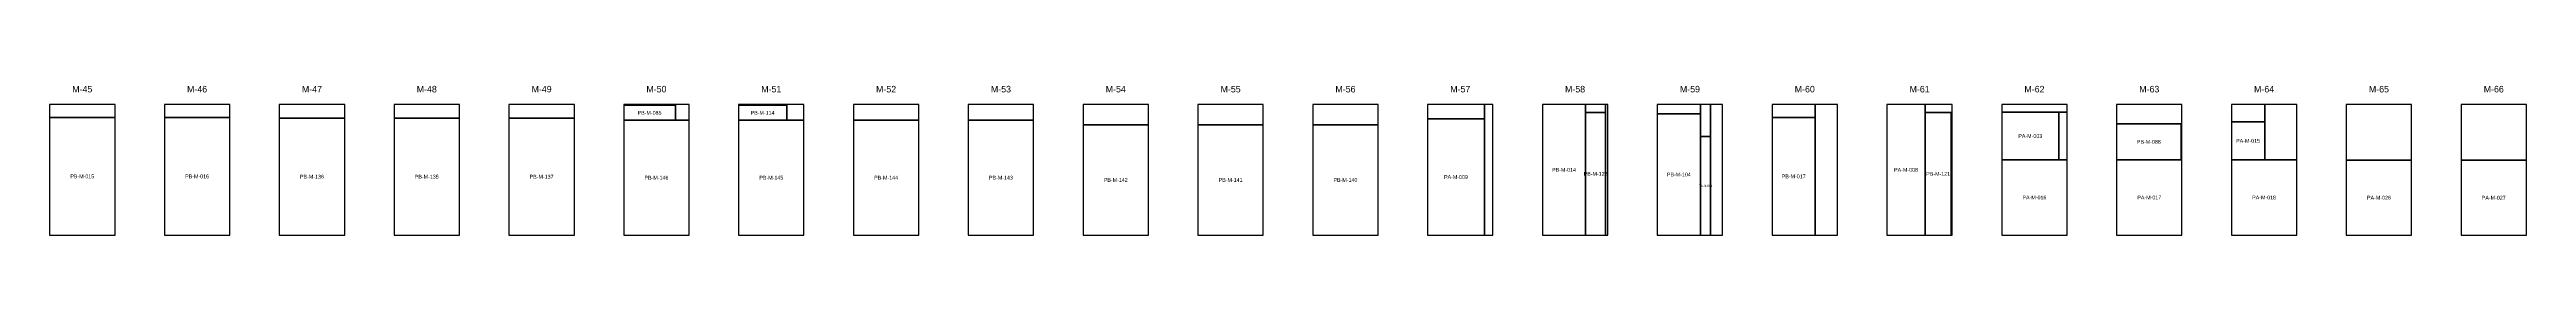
# Model space of a CAD drawing. Header units: metres. Extents: x 488.1 to 515.9, y -112.5 to -80.2.
# Drawn here: x 489.54 to 512.1, y -101.01 to -99.65 of the extents above; entities that cross this region are included whole.
import ezdxf
from ezdxf.enums import TextEntityAlignment as Align

# ---------------------------------------------------------------- set-up
doc = ezdxf.new("R2010")
doc.units = ezdxf.units.M
for name, color, linetype in [('CORTE-DESPERDICIO', 1, 'Continuous'), ('CORTE-RECORTE', 3, 'Continuous'), ('CORTE-SOBRANTE', 2, 'Continuous'), ('CORTE-TEXTO', 5, 'Continuous'), ('CORTE-TILE', 7, 'Continuous')]:
    doc.layers.add(name, color=color, linetype=linetype)

msp = doc.modelspace()

# ---------------------------------------------------------------- linework, layer by layer
at = {"layer": 'CORTE-DESPERDICIO'}
for points in [[(502.609, -101.012), (502.687, -101.012), (502.687, -99.818), (502.609, -99.818)], [(503.531, -99.892), (503.713, -99.892), (503.713, -99.818), (503.531, -99.818)], [(503.713, -101.012), (503.733, -101.012), (503.733, -99.818), (503.713, -99.818)], [(504.183, -99.903), (504.577, -99.903), (504.577, -99.818), (504.183, -99.818)], [(504.577, -100.112), (504.667, -100.112), (504.667, -99.818), (504.577, -99.818)], [(506.623, -99.892), (506.871, -99.892), (506.871, -99.818), (506.623, -99.818)], [(506.861, -101.012), (506.871, -101.012), (506.871, -99.892), (506.861, -99.892)], [(507.321, -99.888), (507.917, -99.888), (507.917, -99.818), (507.321, -99.818)], [(507.841, -100.324), (507.917, -100.324), (507.917, -99.888), (507.841, -99.888)]]:
    msp.add_lwpolyline(points, close=True, dxfattribs=at)
at = {"layer": 'CORTE-RECORTE'}
for points in [[(489.539, -101.012), (490.135, -101.012), (490.135, -99.938), (489.539, -99.938)], [(490.585, -101.012), (491.181, -101.012), (491.181, -99.938), (490.585, -99.938)], [(491.631, -101.012), (492.227, -101.012), (492.227, -99.944), (491.631, -99.944)], [(492.677, -101.012), (493.273, -101.012), (493.273, -99.944), (492.677, -99.944)], [(493.723, -101.012), (494.319, -101.012), (494.319, -99.944), (493.723, -99.944)], [(494.769, -99.962), (495.24, -99.962), (495.24, -99.826), (494.769, -99.826)], [(495.815, -99.962), (496.254, -99.962), (496.254, -99.826), (495.815, -99.826)], [(503.137, -101.012), (503.531, -101.012), (503.531, -99.818), (503.137, -99.818)], [(503.531, -101.012), (503.713, -101.012), (503.713, -99.892), (503.531, -99.892)], [(504.183, -101.012), (504.577, -101.012), (504.577, -99.903), (504.183, -99.903)], [(505.229, -101.012), (505.623, -101.012), (505.623, -99.938), (505.229, -99.938)], [(506.275, -101.012), (506.623, -101.012), (506.623, -99.818), (506.275, -99.818)], [(506.623, -101.012), (506.861, -101.012), (506.861, -99.892), (506.623, -99.892)], [(507.321, -100.324), (507.841, -100.324), (507.841, -99.888), (507.321, -99.888)], [(494.769, -101.012), (495.365, -101.012), (495.365, -99.962), (494.769, -99.962)], [(495.815, -101.012), (496.411, -101.012), (496.411, -99.962), (495.815, -99.962)], [(496.861, -101.012), (497.457, -101.012), (497.457, -99.962), (496.861, -99.962)], [(497.907, -101.012), (498.503, -101.012), (498.503, -99.962), (497.907, -99.962)], [(498.953, -101.012), (499.549, -101.012), (499.549, -100.004), (498.953, -100.004)], [(499.999, -101.012), (500.595, -101.012), (500.595, -100.004), (499.999, -100.004)], [(501.045, -101.012), (501.641, -101.012), (501.641, -100.004), (501.045, -100.004)], [(502.091, -101.012), (502.609, -101.012), (502.609, -99.95), (502.091, -99.95)], [(504.577, -101.012), (504.667, -101.012), (504.667, -100.112), (504.577, -100.112)], [(508.367, -100.324), (508.956, -100.324), (508.956, -99.994), (508.367, -99.994)], [(509.413, -100.324), (509.717, -100.324), (509.717, -99.976), (509.413, -99.976)], [(507.321, -101.012), (507.917, -101.012), (507.917, -100.324), (507.321, -100.324)], [(508.367, -101.012), (508.963, -101.012), (508.963, -100.324), (508.367, -100.324)], [(509.413, -101.012), (510.009, -101.012), (510.009, -100.324), (509.413, -100.324)], [(510.459, -101.012), (511.055, -101.012), (511.055, -100.328), (510.459, -100.328)], [(511.505, -101.012), (512.101, -101.012), (512.101, -100.328), (511.505, -100.328)]]:
    msp.add_lwpolyline(points, close=True, dxfattribs=at)
at = {"layer": 'CORTE-SOBRANTE'}
for points in [[(489.539, -99.938), (490.135, -99.938), (490.135, -99.818), (489.539, -99.818)], [(490.585, -99.938), (491.181, -99.938), (491.181, -99.818), (490.585, -99.818)], [(491.631, -99.944), (492.227, -99.944), (492.227, -99.818), (491.631, -99.818)], [(492.677, -99.944), (493.273, -99.944), (493.273, -99.818), (492.677, -99.818)], [(493.723, -99.944), (494.319, -99.944), (494.319, -99.818), (493.723, -99.818)], [(495.24, -99.962), (495.365, -99.962), (495.365, -99.818), (495.24, -99.818)], [(496.254, -99.962), (496.411, -99.962), (496.411, -99.818), (496.254, -99.818)], [(496.861, -99.962), (497.457, -99.962), (497.457, -99.818), (496.861, -99.818)], [(497.907, -99.962), (498.503, -99.962), (498.503, -99.818), (497.907, -99.818)], [(498.953, -100.004), (499.549, -100.004), (499.549, -99.818), (498.953, -99.818)], [(499.999, -100.004), (500.595, -100.004), (500.595, -99.818), (499.999, -99.818)], [(501.045, -100.004), (501.641, -100.004), (501.641, -99.818), (501.045, -99.818)], [(502.091, -99.95), (502.609, -99.95), (502.609, -99.818), (502.091, -99.818)], [(504.667, -101.012), (504.779, -101.012), (504.779, -99.818), (504.667, -99.818)], [(505.229, -99.938), (505.623, -99.938), (505.623, -99.818), (505.229, -99.818)], [(505.623, -101.012), (505.825, -101.012), (505.825, -99.818), (505.623, -99.818)], [(508.367, -99.994), (508.963, -99.994), (508.963, -99.818), (508.367, -99.818)], [(509.413, -99.976), (509.717, -99.976), (509.717, -99.818), (509.413, -99.818)], [(509.717, -100.324), (510.009, -100.324), (510.009, -99.818), (509.717, -99.818)], [(510.459, -100.328), (511.055, -100.328), (511.055, -99.818), (510.459, -99.818)], [(511.505, -100.328), (512.101, -100.328), (512.101, -99.818), (511.505, -99.818)]]:
    msp.add_lwpolyline(points, close=True, dxfattribs=at)
at = {"layer": 'CORTE-TILE'}
for points in [[(489.539, -101.012), (490.135, -101.012), (490.135, -99.818), (489.539, -99.818)], [(490.585, -101.012), (491.181, -101.012), (491.181, -99.818), (490.585, -99.818)], [(491.631, -101.012), (492.227, -101.012), (492.227, -99.818), (491.631, -99.818)], [(492.677, -101.012), (493.273, -101.012), (493.273, -99.818), (492.677, -99.818)], [(493.723, -101.012), (494.319, -101.012), (494.319, -99.818), (493.723, -99.818)], [(494.769, -101.012), (495.365, -101.012), (495.365, -99.818), (494.769, -99.818)], [(495.815, -101.012), (496.411, -101.012), (496.411, -99.818), (495.815, -99.818)], [(496.861, -101.012), (497.457, -101.012), (497.457, -99.818), (496.861, -99.818)], [(497.907, -101.012), (498.503, -101.012), (498.503, -99.818), (497.907, -99.818)], [(498.953, -101.012), (499.549, -101.012), (499.549, -99.818), (498.953, -99.818)], [(499.999, -101.012), (500.595, -101.012), (500.595, -99.818), (499.999, -99.818)], [(501.045, -101.012), (501.641, -101.012), (501.641, -99.818), (501.045, -99.818)], [(502.091, -101.012), (502.687, -101.012), (502.687, -99.818), (502.091, -99.818)], [(503.137, -101.012), (503.733, -101.012), (503.733, -99.818), (503.137, -99.818)], [(504.183, -101.012), (504.779, -101.012), (504.779, -99.818), (504.183, -99.818)], [(505.229, -101.012), (505.825, -101.012), (505.825, -99.818), (505.229, -99.818)], [(506.275, -101.012), (506.871, -101.012), (506.871, -99.818), (506.275, -99.818)], [(507.321, -101.012), (507.917, -101.012), (507.917, -99.818), (507.321, -99.818)], [(508.367, -101.012), (508.963, -101.012), (508.963, -99.818), (508.367, -99.818)], [(509.413, -101.012), (510.009, -101.012), (510.009, -99.818), (509.413, -99.818)], [(510.459, -101.012), (511.055, -101.012), (511.055, -99.818), (510.459, -99.818)], [(511.505, -101.012), (512.101, -101.012), (512.101, -99.818), (511.505, -99.818)]]:
    msp.add_lwpolyline(points, close=True, dxfattribs=at)

# ---------------------------------------------------------------- texts
at = {"layer": 'CORTE-TEXTO'}
for s, height, p in [('M-45', 0.06, (489.837, -99.678)), ('M-46', 0.06, (490.883, -99.678)), ('M-47', 0.06, (491.929, -99.678)), ('M-48', 0.06, (492.975, -99.678)), ('M-49', 0.06, (494.021, -99.678)), ('M-50', 0.06, (495.067, -99.678)), ('M-51', 0.06, (496.113, -99.678)), ('M-52', 0.06, (497.159, -99.678)), ('M-53', 0.06, (498.205, -99.678)), ('M-54', 0.06, (499.251, -99.678)), ('M-55', 0.06, (500.297, -99.678)), ('M-56', 0.06, (501.343, -99.678)), ('M-57', 0.06, (502.389, -99.678)), ('M-58', 0.06, (503.435, -99.678)), ('M-59', 0.06, (504.481, -99.678)), ('M-60', 0.06, (505.527, -99.678)), ('M-61', 0.06, (506.573, -99.678)), ('M-62', 0.06, (507.619, -99.678)), ('M-63', 0.06, (508.665, -99.678)), ('M-64', 0.06, (509.711, -99.678)), ('M-65', 0.06, (510.757, -99.678)), ('M-66', 0.06, (511.803, -99.678)), ('PB-M-085', 0.035, (495.004, -99.894)), ('PB-M-114', 0.035, (496.034, -99.894)), ('PA-M-003', 0.035, (507.581, -100.106)), ('PB-M-088', 0.035, (508.661, -100.159)), ('PA-M-015', 0.035, (509.565, -100.15)), ('PB-M-014', 0.035, (503.334, -100.415)), ('PA-M-008', 0.035, (506.449, -100.415)), ('PB-M-015', 0.035, (489.837, -100.475)), ('PB-M-016', 0.035, (490.883, -100.475)), ('PB-M-136', 0.035, (491.929, -100.478)), ('PB-M-135', 0.035, (492.975, -100.478)), ('PB-M-137', 0.035, (494.021, -100.478)), ('PB-M-146', 0.035, (495.067, -100.487)), ('PB-M-145', 0.035, (496.113, -100.487)), ('PB-M-144', 0.035, (497.159, -100.487)), ('PB-M-143', 0.035, (498.205, -100.487)), ('PB-M-142', 0.035, (499.251, -100.508)), ('PB-M-141', 0.035, (500.297, -100.508)), ('PB-M-140', 0.035, (501.343, -100.508)), ('PA-M-009', 0.035, (502.35, -100.481)), ('PB-M-122', 0.035, (503.622, -100.452)), ('PB-M-104', 0.035, (504.38, -100.458)), ('PA-M-038', 0.02, (504.622, -100.562)), ('PB-M-017', 0.035, (505.426, -100.475)), ('PB-M-121', 0.035, (506.742, -100.452)), ('PA-M-016', 0.035, (507.619, -100.668)), ('PA-M-017', 0.035, (508.665, -100.668)), ('PA-M-018', 0.035, (509.711, -100.668)), ('PA-M-026', 0.035, (510.757, -100.67)), ('PA-M-027', 0.035, (511.803, -100.67))]:
    msp.add_text(s, height=height, dxfattribs=at).set_placement(p, align=Align.MIDDLE_CENTER)

doc.saveas('drawing.dxf')
